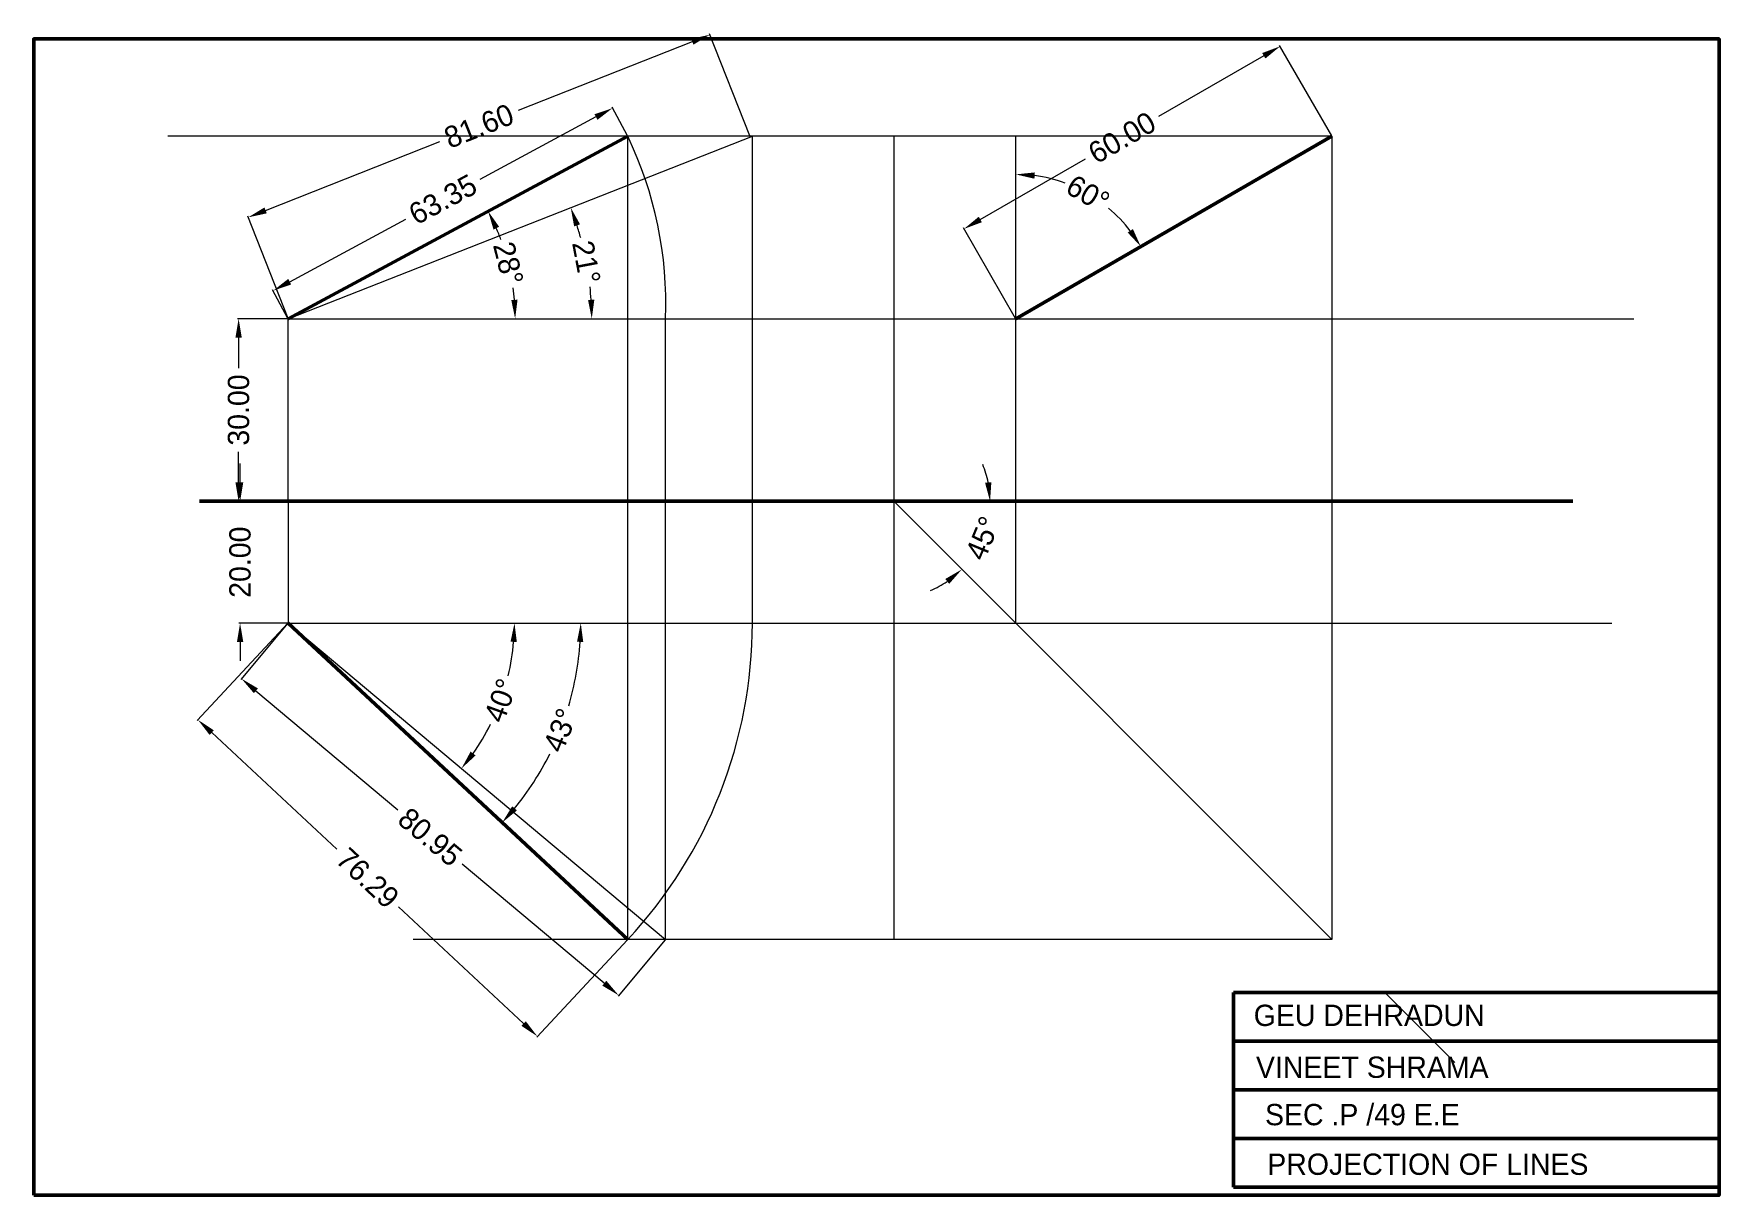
# Model space of a CAD drawing. Header units: millimetres. Extents: x 8 to 1411, y 0 to 514.
# Drawn here: x 760.5 to 1037.6, y 322.9 to 513.8 of the extents above; entities that cross this region are included whole.
import ezdxf

# ---------------------------------------------------------------- set-up
doc = ezdxf.new("R2010")
doc.units = ezdxf.units.MM
doc.header["$MEASUREMENT"] = 0
doc.layers.add('Layer1', color=7, linetype='Continuous', lineweight=50)
doc.layers.add('Layer2', color=150, linetype='Continuous', lineweight=13)
doc.styles.get("Standard").update_dxf_attribs({"font": 'comicbd.ttf', "height": 3.5})
doc.dimstyles.get("Standard").update_dxf_attribs({"dimtxt": 3.5, "dimasz": 3.1, "dimexe": 0.18, "dimexo": 0.0625, "dimgap": 0.09, "dimtad": 0, "dimtoh": 1, "dimzin": 0, "dimdsep": 46, "dimtxsty": 'Standard', "dimcen": 0.09, "dimclrd": 4, "dimclre": 4, "dimclrt": 4, "dimadec": 0, "dimazin": 0, "dimtfac": 1, "dimtofl": 0, "dimtmove": 0, "dimatfit": 3, "dimfxl": 1, "dimtolj": 1, "dimtzin": 0, "dimlwd": 13, "dimlwe": 13, "dimarcsym": 0})

msp = doc.modelspace()

# ---------------------------------------------------------------- texts
at = {"layer": 'Layer1', "char_height": 3.5, "attachment_point": 1}
for s, width, insert in [('GEU DEHRADUN', 76.67767, (960.962, 354.228)), ('VINEET SHRAMA ', 57.35117, (961.333, 345.703)), ('SEC .P /49 E.E', 68.85853, (962.818, 337.918)), ('PROJECTION OF LINES', 66.6313, (963.189, 329.763))]:
    msp.add_mtext_dynamic_manual_height_columns(s, width=width, gutter_width=17.5, heights=[0], dxfattribs=dict(at, insert=insert))

# ---------------------------------------------------------------- blocks, each defined once
blk = doc.blocks.new('*D22')
at = {"layer": 'Defpoints', "color": 0, "transparency": 16777216}
for p in [(794.13, 466.94), (802.27, 466.94), (802.27, 436.94)]:
    blk.add_point(p, dxfattribs=at)
at = {"layer": 'Layer2', "color": 4, "linetype": 'Continuous', "lineweight": 13, "transparency": 16777216}
for p, q in [((802.21, 466.94), (793.95, 466.94)), ((794.13, 463.84), (794.13, 458.84)), ((794.13, 440.04), (794.13, 445.05)), ((802.21, 436.94), (793.95, 436.94))]:
    blk.add_line(p, q, dxfattribs=at)
at = {"layer": 'Layer2', "color": 4, "transparency": 16777216}
for points in [[(793.61, 463.84), (794.65, 463.84), (794.13, 466.94)], [(793.61, 440.04), (794.65, 440.04), (794.13, 436.94)]]:
    blk.add_solid(points, dxfattribs=at)
at = {"layer": 'Layer2', "color": 4, "transparency": 16777216, "insert": (794.13, 451.94), "char_height": 3.5, "attachment_point": 5, "rotation": 90}
blk.add_mtext('\\A1;30.00', dxfattribs=at)
blk = doc.blocks.new('*D23')
at = {"layer": 'Defpoints', "color": 0, "transparency": 16777216}
for p in [(802.27, 436.94), (794.37, 416.94), (802.27, 416.94)]:
    blk.add_point(p, dxfattribs=at)
at = {"layer": 'Layer2', "color": 4, "linetype": 'Continuous', "lineweight": 13, "transparency": 16777216}
for p, q in [((794.37, 440.04), (794.37, 443.14)), ((802.21, 436.94), (794.19, 436.94)), ((802.21, 416.94), (794.19, 416.94)), ((794.37, 413.84), (794.37, 410.74))]:
    blk.add_line(p, q, dxfattribs=at)
at = {"layer": 'Layer2', "color": 4, "transparency": 16777216}
for points in [[(793.86, 440.04), (794.89, 440.04), (794.37, 436.94)], [(793.86, 413.84), (794.89, 413.84), (794.37, 416.94)]]:
    blk.add_solid(points, dxfattribs=at)
at = {"layer": 'Layer2', "color": 4, "transparency": 16777216, "insert": (794.37, 426.94), "char_height": 3.5, "attachment_point": 5, "rotation": 90}
blk.add_mtext('\\A1;20.00', dxfattribs=at)
blk = doc.blocks.new('*D24')
at = {"layer": 'Defpoints', "color": 0, "transparency": 16777216}
for p in [(921.86, 502.31), (973.82, 496.94), (937.11, 485.12), (921.86, 466.94), (921.86, 416.87)]:
    blk.add_point(p, dxfattribs=at)
at = {"layer": 'Layer1', "color": 4, "linetype": 'Continuous', "lineweight": 13, "transparency": 16777216}
for start, end in [(70.0152, 82.5067), (37.4933, 49.9848)]:
    blk.add_arc((921.86, 466.94), 23.72, start, end, dxfattribs=at)
at = {"layer": 'Layer1', "color": 4, "transparency": 16777216}
for points in [[(924.92, 489.95), (924.99, 490.98), (921.86, 490.66)], [(941.11, 481.67), (940.25, 481.1), (942.41, 478.8)]]:
    blk.add_solid(points, dxfattribs=at)
at = {"layer": 'Layer1', "color": 4, "transparency": 16777216, "insert": (933.72, 487.49), "char_height": 3.5, "attachment_point": 5, "rotation": 330}
blk.add_mtext('\\A1;60°', dxfattribs=at)
blk = doc.blocks.new('*D25')
at = {"layer": 'Defpoints', "color": 0, "transparency": 16777216}
for p in [(787.71, 436.94), (901.79, 436.94), (1013.39, 436.94), (915.51, 429.03), (941.93, 396.8)]:
    blk.add_point(p, dxfattribs=at)
at = {"layer": 'Layer1', "color": 4, "linetype": 'Continuous', "lineweight": 13, "transparency": 16777216}
for start, end in [(11.2323, 22.4647), (292.5353, 303.7677)]:
    blk.add_arc((901.79, 436.94), 15.84, start, end, dxfattribs=at)
at = {"layer": 'Layer1', "color": 4, "transparency": 16777216}
for points in [[(917.84, 440.08), (916.81, 439.98), (917.63, 436.94)], [(910.27, 424.18), (910.92, 423.38), (912.99, 425.75)]]:
    blk.add_solid(points, dxfattribs=at)
at = {"layer": 'Layer1', "color": 4, "transparency": 16777216, "insert": (916.43, 430.88), "char_height": 3.5, "attachment_point": 5, "rotation": 67.5}
blk.add_mtext('\\A1;45°', dxfattribs=at)
blk = doc.blocks.new('*D26')
at = {"layer": 'Defpoints', "color": 0, "transparency": 16777216}
for p in [(965.3, 511.7), (973.82, 496.94), (921.86, 466.94)]:
    blk.add_point(p, dxfattribs=at)
at = {"layer": 'Layer2', "color": 4, "linetype": 'Continuous', "lineweight": 13, "transparency": 16777216}
for p, q in [((962.62, 510.15), (945.32, 500.16)), ((973.79, 497), (965.21, 511.86)), ((916.03, 483.25), (933.33, 493.24)), ((921.83, 467), (913.25, 481.86))]:
    blk.add_line(p, q, dxfattribs=at)
at = {"layer": 'Layer2', "color": 4, "transparency": 16777216}
for points in [[(962.36, 510.6), (962.88, 509.7), (965.3, 511.7)], [(915.77, 483.7), (916.29, 482.8), (913.34, 481.7)]]:
    blk.add_solid(points, dxfattribs=at)
at = {"layer": 'Layer2', "color": 4, "transparency": 16777216, "insert": (939.32, 496.7), "char_height": 3.5, "attachment_point": 5, "rotation": 30}
blk.add_mtext('\\A1;60.00', dxfattribs=at)
blk = doc.blocks.new('*D27')
at = {"layer": 'Defpoints', "color": 0, "transparency": 16777216}
for p in [(802.27, 416.94), (802.27, 416.94), (1019.84, 416.94), (835.51, 400.25), (864.28, 364.91)]:
    blk.add_point(p, dxfattribs=at)
at = {"layer": 'Layer2', "color": 4, "linetype": 'Continuous', "lineweight": 13, "transparency": 16777216}
for start, end in [(346.5188, 355.2228), (324.7772, 333.4812)]:
    blk.add_arc((802.27, 416.94), 37.19, start, end, dxfattribs=at)
at = {"layer": 'Layer2', "color": 4, "transparency": 16777216}
for points in [[(838.82, 413.87), (839.85, 413.83), (839.47, 416.94)], [(833.07, 395.18), (832.25, 395.81), (830.76, 393.04)]]:
    blk.add_solid(points, dxfattribs=at)
at = {"layer": 'Layer2', "color": 4, "transparency": 16777216, "insert": (837.22, 404.22), "char_height": 3.5, "attachment_point": 5, "rotation": 70}
blk.add_mtext('\\A1;40°', dxfattribs=at)
blk = doc.blocks.new('*D31')
at = {"layer": 'Defpoints', "color": 0, "transparency": 16777216}
for p in [(802.27, 416.94), (802.27, 416.94), (1019.84, 416.94), (844.46, 393.88), (858.07, 364.91)]:
    blk.add_point(p, dxfattribs=at)
at = {"layer": 'Layer1', "color": 4, "linetype": 'Continuous', "lineweight": 13, "transparency": 16777216}
for start, end in [(343.5378, 356.3053), (320.6947, 333.4622)]:
    blk.add_arc((802.27, 416.94), 48.08, start, end, dxfattribs=at)
at = {"layer": 'Layer1', "color": 4, "transparency": 16777216}
for points in [[(849.74, 413.86), (850.77, 413.83), (850.36, 416.94)], [(839.87, 386.15), (839.09, 386.83), (837.44, 384.15)]]:
    blk.add_solid(points, dxfattribs=at)
at = {"layer": 'Layer1', "color": 4, "transparency": 16777216, "insert": (847.01, 399.32), "char_height": 3.5, "attachment_point": 5, "rotation": 68.5}
blk.add_mtext('\\A1;43°', dxfattribs=at)
blk = doc.blocks.new('*D32')
at = {"layer": 'Defpoints', "color": 0, "transparency": 16777216}
for p in [(878.57, 496.94), (851.78, 473.16), (802.27, 466.94), (802.27, 466.94), (1023.45, 466.94)]:
    blk.add_point(p, dxfattribs=at)
at = {"layer": 'Layer2', "color": 4, "linetype": 'Continuous', "lineweight": 13, "transparency": 16777216}
for start, end in [(15.429, 17.9054), (3.5604, 6.0368)]:
    blk.add_arc((802.27, 466.94), 49.89, start, end, dxfattribs=at)
at = {"layer": 'Layer2', "color": 4, "transparency": 16777216}
for points in [[(849.27, 482.11), (850.24, 482.46), (848.71, 485.2)], [(852.59, 470.06), (851.56, 470.03), (852.17, 466.94)]]:
    blk.add_solid(points, dxfattribs=at)
at = {"layer": 'Layer2', "color": 4, "transparency": 16777216, "insert": (851.3, 476.24), "char_height": 3.5, "attachment_point": 5, "rotation": 280.7329}
blk.add_mtext('\\A1;21°', dxfattribs=at)
blk = doc.blocks.new('*D33')
at = {"layer": 'Defpoints', "color": 0, "transparency": 16777216}
for p in [(858.07, 496.94), (839.08, 473.05), (802.27, 466.94), (802.27, 466.94), (1023.45, 466.94)]:
    blk.add_point(p, dxfattribs=at)
at = {"layer": 'Layer2', "color": 4, "linetype": 'Continuous', "lineweight": 13, "transparency": 16777216}
for start, end in [(20.4186, 23.5031), (4.7621, 7.8467)]:
    blk.add_arc((802.27, 466.94), 37.31, start, end, dxfattribs=at)
at = {"layer": 'Layer2', "color": 4, "transparency": 16777216}
for points in [[(836.02, 481.6), (836.95, 482.05), (835.13, 484.61)], [(839.97, 470.06), (838.94, 470.02), (839.58, 466.94)]]:
    blk.add_solid(points, dxfattribs=at)
at = {"layer": 'Layer2', "color": 4, "transparency": 16777216, "insert": (838.45, 476.05), "char_height": 3.5, "attachment_point": 5, "rotation": 284.1326}
blk.add_mtext('\\A1;28°', dxfattribs=at)
blk = doc.blocks.new('*D34')
at = {"layer": 'Defpoints', "color": 0, "transparency": 16777216}
for p in [(871.57, 513.6), (878.16, 496.94), (802.27, 466.94)]:
    blk.add_point(p, dxfattribs=at)
at = {"layer": 'Layer2', "color": 4, "linetype": 'Continuous', "lineweight": 13, "transparency": 16777216}
for p, q in [((878.14, 497), (871.51, 513.77)), ((868.69, 512.46), (840.08, 501.15)), ((798.57, 484.74), (827.18, 496.05)), ((802.25, 467), (795.62, 483.77))]:
    blk.add_line(p, q, dxfattribs=at)
at = {"layer": 'Layer2', "color": 4, "transparency": 16777216}
for points in [[(868.5, 512.94), (868.88, 511.98), (871.57, 513.6)], [(798.38, 485.22), (798.76, 484.26), (795.69, 483.6)]]:
    blk.add_solid(points, dxfattribs=at)
at = {"layer": 'Layer2', "color": 4, "transparency": 16777216, "insert": (833.63, 498.6), "char_height": 3.5, "attachment_point": 5, "rotation": 21.5703}
blk.add_mtext('\\A1;81.60', dxfattribs=at)
blk = doc.blocks.new('*D35')
at = {"layer": 'Defpoints', "color": 0, "transparency": 16777216}
for p in [(855.59, 501.55), (858.07, 496.94), (802.27, 466.94)]:
    blk.add_point(p, dxfattribs=at)
at = {"layer": 'Layer2', "color": 4, "linetype": 'Continuous', "lineweight": 13, "transparency": 16777216}
for p, q in [((858.04, 497), (855.51, 501.71)), ((852.86, 500.09), (833.76, 489.82)), ((802.53, 473.02), (821.63, 483.29)), ((802.24, 467), (799.71, 471.71))]:
    blk.add_line(p, q, dxfattribs=at)
at = {"layer": 'Layer2', "color": 4, "transparency": 16777216}
for points in [[(852.62, 500.54), (853.11, 499.63), (855.59, 501.55)], [(802.28, 473.48), (802.77, 472.57), (799.8, 471.55)]]:
    blk.add_solid(points, dxfattribs=at)
at = {"layer": 'Layer2', "color": 4, "transparency": 16777216, "insert": (827.69, 486.55), "char_height": 3.5, "attachment_point": 5, "rotation": 28.2652}
blk.add_mtext('\\A1;63.35', dxfattribs=at)
blk = doc.blocks.new('*D36')
at = {"layer": 'Defpoints', "color": 0, "transparency": 16777216}
for p in [(802.27, 416.94), (858.07, 364.91), (843.24, 349.01)]:
    blk.add_point(p, dxfattribs=at)
at = {"layer": 'Layer2', "color": 4, "linetype": 'Continuous', "lineweight": 13, "transparency": 16777216}
for p, q in [((802.23, 416.9), (787.32, 400.91)), ((789.71, 398.93), (810.27, 379.76)), ((840.97, 351.12), (820.42, 370.29)), ((858.03, 364.87), (843.12, 348.88))]:
    blk.add_line(p, q, dxfattribs=at)
at = {"layer": 'Layer2', "color": 4, "transparency": 16777216}
for points in [[(790.06, 399.31), (789.36, 398.55), (787.44, 401.04)], [(841.33, 351.5), (840.62, 350.75), (843.24, 349.01)]]:
    blk.add_solid(points, dxfattribs=at)
at = {"layer": 'Layer2', "color": 4, "transparency": 16777216, "insert": (815.34, 375.03), "char_height": 3.5, "attachment_point": 5, "rotation": 317}
blk.add_mtext('\\A1;76.29', dxfattribs=at)
blk = doc.blocks.new('*D37')
at = {"layer": 'Defpoints', "color": 0, "transparency": 16777216}
for p in [(802.27, 416.94), (864.28, 364.91), (856.6, 355.76)]:
    blk.add_point(p, dxfattribs=at)
at = {"layer": 'Layer2', "color": 4, "linetype": 'Continuous', "lineweight": 13, "transparency": 16777216}
for p, q in [((802.23, 416.9), (794.48, 407.66)), ((796.97, 405.8), (820.31, 386.22)), ((854.23, 357.75), (830.89, 377.34)), ((864.24, 364.86), (856.49, 355.62))]:
    blk.add_line(p, q, dxfattribs=at)
at = {"layer": 'Layer2', "color": 4, "transparency": 16777216}
for points in [[(797.3, 406.2), (796.64, 405.41), (794.6, 407.79)], [(854.56, 358.15), (853.9, 357.36), (856.6, 355.76)]]:
    blk.add_solid(points, dxfattribs=at)
at = {"layer": 'Layer2', "color": 4, "transparency": 16777216, "insert": (825.6, 381.78), "char_height": 3.5, "attachment_point": 5, "rotation": 320}
blk.add_mtext('\\A1;80.95', dxfattribs=at)

# ---------------------------------------------------------------- dimensions: what is measured, and where the dimension line sits
at = {"layer": 'Layer1'}
for base, line1, line2, picture, middle in [((937.11, 485.115), ((921.863, 466.945), (973.824, 496.945)), ((921.863, 416.874), (921.863, 502.31)), '*D24', (933.723, 487.487)), ((915.509, 429.025), ((787.712, 436.945), (1013.389, 436.945)), ((901.793, 436.945), (941.933, 396.804)), '*D25', (916.425, 430.883)), ((844.462, 393.879), ((802.274, 416.945), (1019.844, 416.945)), ((802.274, 416.945), (858.071, 364.913)), '*D31', (847.01, 399.322))]:
    dim = msp.add_angular_dim_2l(base=base, line1=line1, line2=line2, dimstyle='Standard', dxfattribs=at)
    dim.commit()
    dim.dimension.update_dxf_attribs({"geometry": picture, "text_midpoint": middle})
at = {"layer": 'Layer2'}
for p1, p2, distance, picture, middle in [((802.274, 466.945), (878.16, 496.945), 17.914, '*D34', (833.631, 498.604)), ((921.863, 466.945), (973.824, 496.945), 17.039, '*D26', (939.324, 496.7)), ((802.274, 466.945), (858.071, 496.945), 5.234, '*D35', (827.694, 486.555)), ((802.274, 416.945), (858.071, 364.913), -21.744, '*D36', (815.343, 375.026)), ((802.274, 416.945), (864.283, 364.913), -11.945, '*D37', (825.6, 381.778))]:
    dim = msp.add_aligned_dim(p1=p1, p2=p2, distance=distance, dimstyle='Standard', dxfattribs=at)
    dim.commit()
    dim.dimension.update_dxf_attribs({"geometry": picture, "text_midpoint": middle})
for base, line1, line2, picture, middle in [((851.78, 473.159), ((802.274, 466.945), (1023.45, 466.945)), ((802.274, 466.945), (878.567, 496.945)), '*D32', (851.296, 476.236)), ((839.079, 473.052), ((802.274, 466.945), (1023.45, 466.945)), ((802.274, 466.945), (858.071, 496.945)), '*D33', (838.453, 476.054)), ((835.509, 400.253), ((802.274, 416.945), (1019.844, 416.945)), ((802.274, 416.945), (864.283, 364.913)), '*D27', (837.222, 404.224))]:
    dim = msp.add_angular_dim_2l(base=base, line1=line1, line2=line2, dimstyle='Standard', dxfattribs=at)
    dim.commit()
    dim.dimension.update_dxf_attribs({"geometry": picture, "text_midpoint": middle})
for base, p2, picture, middle in [((794.131, 466.945), (802.274, 466.945), '*D22', (794.131, 451.945)), ((794.375, 416.945), (802.274, 416.945), '*D23', (794.375, 426.945))]:
    dim = msp.add_linear_dim(base=base, p1=(802.274, 436.945), p2=p2, angle=90, dimstyle='Standard', dxfattribs=at)
    dim.commit()
    dim.dimension.update_dxf_attribs({"geometry": picture, "text_midpoint": middle})

# ---------------------------------------------------------------- linework, layer by layer
at = {"layer": 'Layer1'}
for p, q in [((802.274, 466.945), (858.071, 496.945)), ((921.863, 466.945), (973.824, 496.945)), ((787.712, 436.945), (1013.389, 436.945)), ((802.274, 416.945), (858.071, 364.913)), ((957.639, 356.223), (1037.639, 356.223)), ((957.639, 356.223), (957.639, 324.223)), ((957.639, 348.223), (1037.639, 348.223)), ((957.639, 340.223), (1037.639, 340.223)), ((957.639, 332.223), (1037.639, 332.223)), ((957.639, 324.223), (1037.639, 324.223))]:
    msp.add_line(p, q, dxfattribs=at)
msp.add_lwpolyline([(760.456, 322.913), (1037.456, 322.913), (1037.456, 512.913), (760.456, 512.913)], close=True, dxfattribs=at)
at = {"layer": 'Layer2'}
for p, q in [((973.824, 496.945), (782.496, 496.945)), ((802.274, 466.945), (878.567, 496.945)), ((858.071, 364.913), (858.071, 496.945)), ((878.567, 416.945), (878.567, 496.945)), ((901.793, 496.945), (901.793, 364.913)), ((921.863, 416.874), (921.863, 496.945)), ((973.824, 496.945), (973.824, 364.913)), ((802.274, 436.945), (802.274, 466.945)), ((802.274, 466.945), (1023.45, 466.945)), ((864.283, 364.913), (864.283, 466.945)), ((802.274, 436.945), (802.274, 416.945)), ((901.793, 436.945), (973.824, 364.913)), ((802.274, 416.945), (1019.844, 416.945)), ((802.274, 416.945), (864.283, 364.913)), ((973.824, 364.913), (822.829, 364.913)), ((982.514, 356.223), (994, 344.737))]:
    msp.add_line(p, q, dxfattribs=at)
for centre, radius, start, end in [((800.983, 469.481), 63.351, 357.70558, 25.69111), ((802.274, 416.945), 76.293, 317, 0)]:
    msp.add_arc(centre, radius, start, end, dxfattribs=at)

msp.set_redraw_order([(e.dxf.handle, doc.entitydb.next_handle()) for e in msp.query("TEXT MTEXT ATTDEF DIMENSION ARC_DIMENSION")])  # texts and dimensions are drawn at this point

doc.saveas('drawing.dxf')
